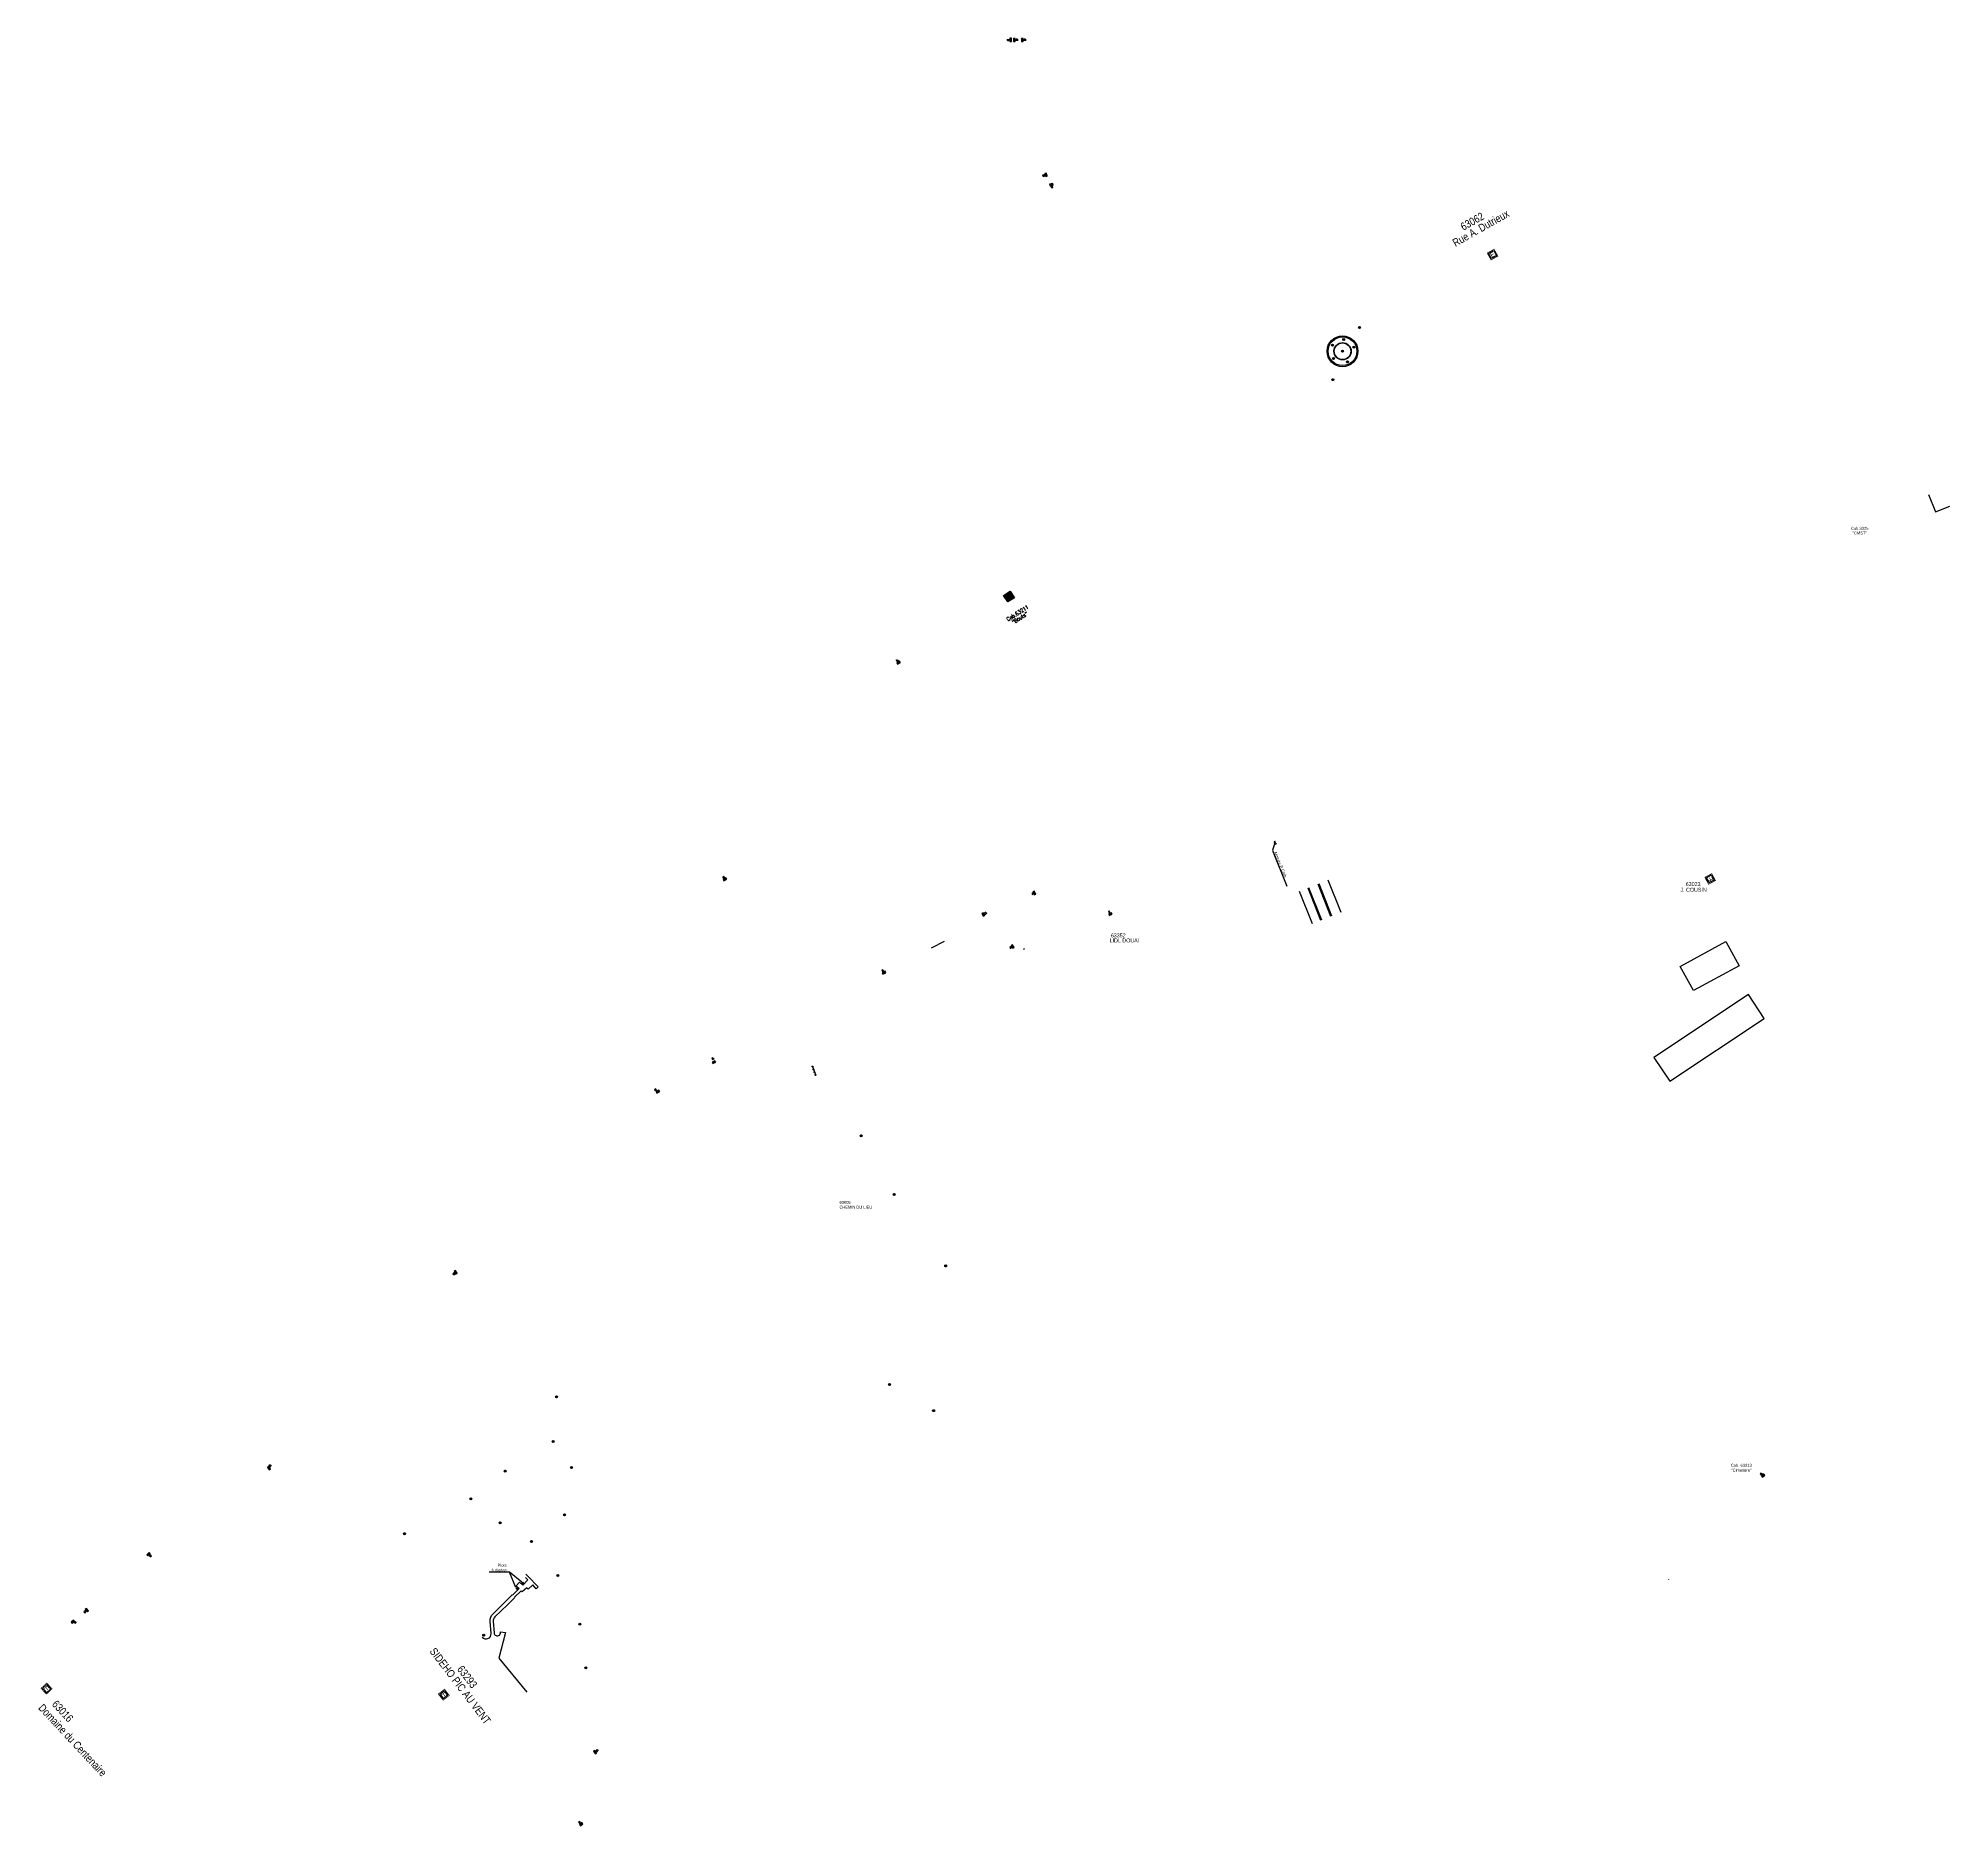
# Model space of a CAD drawing. Header units: millimetres. Extents: x 79023 to 80000, y 143085 to 143998.
import ezdxf
from ezdxf.enums import TextEntityAlignment as Align

# ---------------------------------------------------------------- set-up
doc = ezdxf.new("R2010")
doc.units = ezdxf.units.MM
doc.header["$MEASUREMENT"] = 0
doc.layers.get('0').update_dxf_attribs({"linetype": 'CONTINUOUS'})
for name, color, linetype in [('BB08', 7, 'CONTINUOUS'), ('BF01', 7, 'CONTINUOUS'), ('BR01', 7, 'CONTINUOUS'), ('BR12', 7, 'CONTINUOUS'), ('M_200', 7, 'CONTINUOUS'), ('W0008', 7, 'CONTINUOUS'), ('W0100', 7, 'CONTINUOUS'), ('W0322', 7, 'CONTINUOUS'), ('W0334', 7, 'CONTINUOUS'), ('W0430', 7, 'CONTINUOUS'), ('W0432', 7, 'CONTINUOUS'), ('W0438', 7, 'CONTINUOUS'), ('W0469', 7, 'CONTINUOUS'), ('W0492', 7, 'CONTINUOUS'), ('W1102', 7, 'CONTINUOUS')]:
    doc.layers.add(name, color=color, linetype=linetype)
doc.styles.add('B_ROMANS', font='ROMANS.shx', dxfattribs={"width": 0.75})
doc.styles.add('M_ROMANS', font='ROMANS.shx', dxfattribs={"width": 0.75})
doc.dimstyles.get("Standard").update_dxf_attribs({"dimtxt": 1.5, "dimasz": 1.2, "dimexe": 0.625, "dimexo": 0.62, "dimgap": 0.25, "dimtad": 1, "dimdec": 1, "dimzin": 0, "dimdsep": 46, "dimtxsty": 'Standard', "dimcen": -0.5, "dimadec": 0, "dimazin": 0, "dimtfac": 1, "dimtdec": 1, "dimtmove": 0, "dimatfit": 3, "dimfxl": 0, "dimtolj": 1, "dimtzin": 0, "dimarcsym": 0})

# ---------------------------------------------------------------- blocks, each defined once
blk = doc.blocks.new('M_200_06')
at = {"color": 0, "linetype": 'Continuous', "flags": 128}
blk.add_lwpolyline([(-2, -2), (-2, 2), (2, 2), (2, -2)], close=True, dxfattribs=at)
at = {"color": 0, "linetype": 'Continuous'}
blk.add_solid([(-2, 2), (2, 2), (-2, -2), (2, -2)], dxfattribs=at)
at = {"color": 0, "linetype": 'Continuous', "style": 'M_ROMANS', "width": 0.75}
for tag, p in [('NUM', (5.63, 2.17)), ('NOM', (5.63, -0.33))]:
    blk.add_attdef(tag, text='', height=2, dxfattribs=at).set_placement(p, align=Align.MIDDLE)
at = {"color": 0, "linetype": 'Continuous', "style": 'M_ROMANS', "width": 0.75, "flags": 3}
for tag, p in [('DEF_COUP', (0, -7.5)), ('DEF_TYPE', (0, -10)), ('DEF_LEG', (0, -5))]:
    blk.add_attdef(tag, text='', height=1.2, dxfattribs=at).set_placement(p, align=Align.MIDDLE)
blk = doc.blocks.new('M_200_56')
at = {"color": 0, "linetype": 'Continuous', "const_width": 0.35, "flags": 128}
blk.add_lwpolyline([(2, 2), (2, -2), (-2, -2), (-2, 2)], close=True, dxfattribs=at)
at = {"color": 0, "linetype": 'Continuous'}
blk.add_lwpolyline([(-1.5, 1.5), (1.5, 1.5), (1.5, -1.5), (-1.5, -1.5)], close=True, dxfattribs=at)
at = {"color": 0, "linetype": 'Continuous', "width": 0.85}
blk.add_text('E', height=2.5, dxfattribs=at).set_placement((0, 0), align=Align.MIDDLE_CENTER)
for tag, p in [('NOM', (0, 8.65)), ('NUM', (0, 15.06))]:
    blk.add_attdef(tag, text='', height=4, dxfattribs=at).set_placement(p, align=Align.MIDDLE)
at = {"color": 0, "linetype": 'Continuous', "style": 'M_ROMANS', "width": 0.75, "flags": 3}
for tag, p in [('DEF_COUP', (-0.13, -7.49)), ('DEF_TYPE', (-0.13, -9.99)), ('DEF_LEG', (-0.13, -4.99))]:
    blk.add_attdef(tag, text='', height=1.2, dxfattribs=at).set_placement(p, align=Align.MIDDLE)
blk = doc.blocks.new('BF0101')
at = {"layer": 'BF01', "color": 7, "linetype": 'Continuous'}
for radius in [0.25, 0.15]:
    blk.add_circle((0, 0), radius, dxfattribs=at)
blk = doc.blocks.new('BR1209')
at = {"color": 0, "linetype": 'Continuous', "flags": 128}
for points in [[(-0.5, 0), (0.5, 0)], [(0, 0.5), (0, -0.5)]]:
    blk.add_lwpolyline(points, dxfattribs=at)
at = {"color": 0, "linetype": 'Continuous'}
blk.add_circle((0, 0), 0.5, dxfattribs=at)
at = {"color": 0, "linetype": 'Continuous', "style": 'B_ROMANS', "width": 0.75}
blk.add_attdef('NUM', text='', height=1.2, dxfattribs=at).set_placement((0, 2), align=Align.MIDDLE)
at = {"color": 0, "linetype": 'Continuous', "style": 'B_ROMANS', "width": 0.75, "flags": 3}
for tag, p in [('DEF_LEG', (0, -10)), ('DEF_COUP', (0, -12.5)), ('DEF_TYPE', (0, -15))]:
    blk.add_attdef(tag, text='', height=1.2, dxfattribs=at).set_placement(p, align=Align.MIDDLE)
blk = doc.blocks.new('T492')
for p, q in [((0, 0), (0, 1)), ((0, 1), (1, 1)), ((1, 1), (1, 0)), ((1, 0), (0, 0))]:
    blk.add_line(p, q)
at = {"flags": 128}
for points in [[(0.85, 0.15), (0.15, 0.85)], [(0.15, 0.15), (0.85, 0.85)]]:
    blk.add_lwpolyline(points, dxfattribs=at)
blk.add_ellipse((0.5, 0.5), major_axis=(-0.354, 0.354), ratio=1, start_param=3.926991, end_param=10.210176)
blk = doc.blocks.new('T469')
at = {"color": 0, "linetype": 'Continuous', "flags": 128}
for points in [[(-0.35, 0.35), (0.35, -0.35)], [(-0.35, -0.35), (0.35, 0.35)]]:
    blk.add_lwpolyline(points, dxfattribs=at)
at = {"color": 0, "linetype": 'Continuous'}
blk.add_circle((0, 0), 0.5, dxfattribs=at)
blk = doc.blocks.new('T432')
at = {"flags": 128}
for points in [[(0.8, 0.8), (-0.8, 0.8)], [(-0.8, 0.8), (-0.8, 0)], [(0.8, 0.8), (-0.8, 0)], [(-0.8, 0), (0.8, 0)], [(-0.4, 2.1), (-0.4, 1.3)], [(-0.4, 1.3), (0.4, 1.3)], [(-0.39, 2.1), (0.41, 2.1)], [(0, 1.7), (0.4, 1.7)], [(0.4, 1.3), (0.4, 1.7)], [(0.8, 0), (0.8, 0.8)]]:
    blk.add_lwpolyline(points, dxfattribs=at)
blk = doc.blocks.new('*U8')
at = {"flags": 128}
for points in [[(-0.95, 2.22), (-0.95, 1.42)], [(-0.95, 1.42), (-0.15, 1.42)], [(-0.94, 2.22), (-0.14, 2.22)], [(0.8, 0.8), (-0.8, 0.8)], [(-0.8, 0.8), (-0.8, 0)], [(0.8, 0.8), (-0.8, 0)], [(-0.8, 0), (0.8, 0)], [(-0.55, 1.82), (-0.15, 1.82)], [(-0.15, 1.42), (-0.15, 1.82)], [(0.8, 0), (0.8, 0.8)]]:
    blk.add_lwpolyline(points, dxfattribs=at)
blk = doc.blocks.new('T430')
at = {"flags": 128}
for points in [[(0.8, 0.8), (-0.8, 0.8)], [(-0.8, 0.8), (-0.8, 0)], [(0.8, 0.8), (-0.8, 0)], [(-0.8, 0), (0.8, 0)], [(-0.4, 2.1), (0.4, 2.1)], [(-0.4, 2.1), (-0.4, 1.3)], [(-0.4, 1.7), (0, 1.7)], [(-0.4, 1.3), (0.4, 1.3)], [(0.8, 0), (0.8, 0.8)]]:
    blk.add_lwpolyline(points, dxfattribs=at)
blk = doc.blocks.new('*U9')
at = {"flags": 128}
for points in [[(-0.97, 1.79), (-0.97, 0.99)], [(-0.97, 0.99), (-0.17, 0.99)], [(-0.96, 1.79), (-0.16, 1.79)], [(0.8, 0.8), (-0.8, 0.8)], [(-0.8, 0.8), (-0.8, 0)], [(0.8, 0.8), (-0.8, 0)], [(-0.8, 0), (0.8, 0)], [(-0.57, 1.39), (-0.17, 1.39)], [(-0.17, 0.99), (-0.17, 1.39)], [(0.8, 0), (0.8, 0.8)]]:
    blk.add_lwpolyline(points, dxfattribs=at)
blk = doc.blocks.new('*U10')
at = {"flags": 128}
for points in [[(0.8, 0.8), (-0.8, 0.8)], [(-0.8, 0.8), (-0.8, 0)], [(0.8, 0.8), (-0.8, 0)], [(-0.8, 0), (0.8, 0)], [(0.39, 1.3), (-0.41, 1.3)], [(0.4, 2.1), (-0.4, 2.1)], [(-0.4, 2.1), (-0.4, 1.7)], [(0, 1.7), (-0.4, 1.7)], [(0.4, 1.3), (0.4, 2.1)], [(0.8, 0), (0.8, 0.8)]]:
    blk.add_lwpolyline(points, dxfattribs=at)
blk = doc.blocks.new('*U11')
at = {"flags": 128}
for points in [[(-0.96, 1.93), (-0.96, 1.13)], [(-0.96, 1.13), (-0.16, 1.13)], [(-0.95, 1.93), (-0.15, 1.93)], [(0.8, 0.8), (-0.8, 0.8)], [(-0.8, 0.8), (-0.8, 0)], [(0.8, 0.8), (-0.8, 0)], [(-0.8, 0), (0.8, 0)], [(-0.56, 1.53), (-0.16, 1.53)], [(-0.16, 1.13), (-0.16, 1.53)], [(0.8, 0), (0.8, 0.8)]]:
    blk.add_lwpolyline(points, dxfattribs=at)
blk = doc.blocks.new('*U12')
at = {"flags": 128}
for points in [[(0.8, 0.8), (-0.8, 0.8)], [(-0.8, 0.8), (-0.8, 0)], [(0.8, 0.8), (-0.8, 0)], [(-0.8, 0), (0.8, 0)], [(-0.44, 1.92), (-0.44, 1.12)], [(-0.44, 1.12), (0.36, 1.12)], [(-0.43, 1.92), (0.37, 1.92)], [(-0.04, 1.52), (0.36, 1.52)], [(0.36, 1.12), (0.36, 1.52)], [(0.8, 0), (0.8, 0.8)]]:
    blk.add_lwpolyline(points, dxfattribs=at)
blk = doc.blocks.new('*U13')
at = {"flags": 128}
for points in [[(0.8, 0.8), (-0.8, 0.8)], [(-0.8, 0.8), (-0.8, 0)], [(0.8, 0.8), (-0.8, 0)], [(-0.8, 0), (0.8, 0)], [(0.04, 2.72), (0.84, 2.72)], [(0.04, 2.72), (0.04, 1.92)], [(0.04, 1.92), (0.84, 1.92)], [(0.44, 2.32), (0.84, 2.32)], [(0.8, 0), (0.8, 0.8)], [(0.84, 1.92), (0.84, 2.32)]]:
    blk.add_lwpolyline(points, dxfattribs=at)
blk = doc.blocks.new('T438')
for p, q in [((-0.4, 0.2), (0.4, 0.2)), ((-0.4, -0.2), (-0.4, 0.2)), ((0.15, 1.1), (-0.3, 1.1)), ((-0.3, 1.1), (-0.3, 0.5)), ((-0.3, 0.5), (0.15, 0.5)), ((0.3, 0.65), (0.3, 0.95)), ((0.4, 0.2), (0.4, -0.2))]:
    blk.add_line(p, q)
at = {"flags": 128}
for points in [[(-0.4, -0.2), (0.4, 0.2)], [(0.4, -0.2), (-0.4, -0.2)]]:
    blk.add_lwpolyline(points, dxfattribs=at)
for centre, major_axis, start_param, end_param in [((0.15, 0.95), (0.106, -0.106), 0.785398, 2.356194), ((0.15, 0.65), (0.106, 0.106), 3.926991, 5.497787)]:
    blk.add_ellipse(centre, major_axis=major_axis, ratio=1, start_param=start_param, end_param=end_param)
blk = doc.blocks.new('*U41')
at = {"flags": 128}
for points in [[(0.8, 0.8), (-0.8, 0.8)], [(-0.8, 0.8), (-0.8, 0)], [(0.8, 0.8), (-0.8, 0)], [(-0.8, 0), (0.8, 0)], [(0.8, 0), (0.8, 0.8)], [(-0.39, -0.08), (0.41, -0.08)], [(-0.39, -0.08), (-0.39, -0.88)], [(-0.39, -0.48), (0.01, -0.48)], [(-0.39, -0.88), (0.41, -0.88)]]:
    blk.add_lwpolyline(points, dxfattribs=at)
blk = doc.blocks.new('*U42')
at = {"flags": 128}
for points in [[(0.8, 0.8), (-0.8, 0.8)], [(-0.8, 0.8), (-0.8, 0)], [(0.8, 0.8), (-0.8, 0)], [(-0.8, 0), (0.8, 0)], [(0.8, 0), (0.8, 0.8)], [(-0.33, -0.33), (0.47, -0.33)], [(-0.33, -0.33), (-0.33, -1.13)], [(-0.33, -0.73), (0.07, -0.73)], [(-0.33, -1.13), (0.47, -1.13)]]:
    blk.add_lwpolyline(points, dxfattribs=at)

msp = doc.modelspace()

# ---------------------------------------------------------------- linework, layer by layer
at = {"color": 252, "flags": 128}
msp.add_lwpolyline([(79677.07, 143565.85), (79683.63, 143549.39)], dxfattribs=at)
at = {"layer": 'BF01', "color": 252, "flags": 128}
msp.add_lwpolyline([(79418.85, 143472.46), (79420.35, 143468.22)], dxfattribs=at)
at = {"layer": 'BR01', "color": 252}
for radius in [7.88, 7.33, 4.42, 4.23]:
    msp.add_circle((79689.72, 143838.04), radius, dxfattribs=at)
at = {"layer": 'W0008', "color": 252}
msp.add_lwpolyline([(79672.4, 143563.99), (79678.97, 143547.52)], dxfattribs=at)
for points in [[(79250.14, 143180.94, 0.730379), (79254.67, 143182.76), (79254.21, 143189.16, -0.219451), (79255.54, 143192.69), (79261.72, 143198.78), (79265.48, 143202.5), (79265.59, 143202.4), (79268.95, 143205.76), (79267.49, 143207.19), (79269.25, 143209.04), (79270.91, 143207.5), (79273.41, 143210.2), (79272.16, 143211.35)], [(79272.36, 143213.12), (79274.61, 143210.95), (79277.56, 143207.88), (79278.75, 143206.57), (79277.71, 143205.65), (79275.93, 143207.57), (79273.54, 143205.36), (79272.85, 143206.12), (79270.59, 143204.09), (79270.06, 143204.64), (79266.69, 143201.38), (79266.79, 143201.26), (79262.98, 143197.5), (79256.62, 143191.23, 0.219451), (79255.74, 143188.87), (79256.15, 143183.1, 1.085474), (79259.44, 143183.61), (79262.04, 143183.22), (79258.69, 143170.13), (79272.92, 143152.86)]]:
    msp.add_lwpolyline(points, format="xyb", dxfattribs=at)
at = {"layer": 'W0100', "color": 252, "flags": 128}
msp.add_lwpolyline([(79989.17, 143764.82), (79992.68, 143755.9), (80000, 143758.93)], dxfattribs=at)
at = {"layer": 'W0100', "color": 253}
msp.add_lwpolyline([(79479.76, 143533.1), (79486.38, 143536.65)], dxfattribs=at)
at = {"layer": 'W0100', "color": 252, "ltscale": 0.1, "flags": 128}
msp.add_lwpolyline([(79856.37, 143210.14), (79856.49, 143210.27), (79856.4, 143210.34)], dxfattribs=at)
at = {"layer": 'W0322', "color": 253}
msp.add_lwpolyline([(79526.63, 143532.42), (79527.29, 143532.76)], dxfattribs=at)
at = {"layer": 'W0334', "color": 252}
for points in [[(79667.62, 143562.09), (79674.22, 143545.61)], [(79682.29, 143567.92), (79688.85, 143551.48)]]:
    msp.add_lwpolyline(points, dxfattribs=at)
at = {"layer": 'W0334', "color": 252, "flags": 128}
for points in [[(79671.94, 143563.81), (79678.51, 143547.33)], [(79677.53, 143566.03), (79684.1, 143549.57)]]:
    msp.add_lwpolyline(points, dxfattribs=at)
at = {"layer": 'W1102', "color": 252, "flags": 128}
for points in [[(79862.23, 143523.72), (79885.56, 143536.46), (79892.34, 143524.05), (79869.01, 143511.31)], [(79897.12, 143509.3), (79848.79, 143477.2), (79856.91, 143464.97), (79905.24, 143497.08)]]:
    msp.add_lwpolyline(points, close=True, dxfattribs=at)

# ---------------------------------------------------------------- block references
at = {"layer": 'BF01', "color": 252}
for p in [(79418.85, 143472.46), (79419.35, 143471.05), (79419.85, 143469.64), (79420.35, 143468.22)]:
    msp.add_blockref('BF0101', p, dxfattribs=at)
at = {"layer": 'BR12', "color": 252}
for p in [(79690.31, 143844.01), (79698.46, 143850.23), (79684.57, 143841.22), (79685.05, 143834.28), (79689.72, 143838.04), (79695.44, 143840.1), (79692.3, 143832.56), (79684.81, 143823.52), (79458.29, 143310.01), (79480.79, 143296.66)]:
    msp.add_blockref('BR1209', p, dxfattribs=at)
for p, rotation in [((79443.73, 143437.17), 27.2091225468831), ((79460.59, 143407.16), 27.20912254659138), ((79486.94, 143370.63), 27.2091225468831)]:
    msp.add_blockref('BR1209', p, dxfattribs=dict(at, rotation=rotation))
at = {"layer": 'M_200'}
ref = msp.add_blockref('M_200_56', (79766.38, 143887.43), dxfattribs=dict(at, rotation=29.49905221232006))
ref.add_attrib('NUM', '63062', dxfattribs={"layer": '0', "color": 0, "linetype": 'Continuous', "height": 4, "rotation": 29.49905, "width": 0.85}).set_placement((79755.98, 143904.42), align=Align.MIDDLE)
ref.add_attrib('NOM', 'Rue A. Dutrieux', dxfattribs={"layer": '0', "color": 0, "linetype": 'Continuous', "height": 4, "rotation": 29.49905, "width": 0.85}).set_placement((79760.35, 143901.05), align=Align.MIDDLE)
ref = msp.add_blockref('M_200_06', (79519.28, 143712.68), dxfattribs=dict(at, rotation=32.1834288521003))
ref.add_attrib('NUM', 'Cab.63211', dxfattribs={"layer": '0', "color": 0, "linetype": 'Continuous', "height": 2, "rotation": 32.18343, "style": 'M_ROMANS', "width": 0.75}).set_placement((79523.66, 143704.21), align=Align.MIDDLE)
ref.add_attrib('NOM', '"Bauts"', dxfattribs={"layer": '0', "color": 0, "linetype": 'Continuous', "height": 2, "rotation": 32.18343, "style": 'M_ROMANS', "width": 0.75}).set_placement((79524.82, 143701.77), align=Align.MIDDLE)
ref = msp.add_blockref('M_200_56', (79877.57, 143568.37), dxfattribs=dict(at, rotation=118.4690287029663))
ref.add_attrib('NUM', '63023', dxfattribs={"layer": '0', "color": 0, "linetype": 'Continuous', "height": 2, "width": 0.85}).set_placement((79868.88, 143565.73), align=Align.MIDDLE)
ref.add_attrib('NOM', 'J. COUSIN', dxfattribs={"layer": '0', "color": 0, "linetype": 'Continuous', "height": 2, "width": 0.85}).set_placement((79869.1, 143562.87), align=Align.MIDDLE)
ref = msp.add_blockref('M_200_56', (79230.5, 143151.51), dxfattribs=dict(at, rotation=307.2864058590129))
ref.add_attrib('NUM', '63293', dxfattribs={"layer": '0', "color": 0, "linetype": 'Continuous', "height": 4, "rotation": 307.28641, "width": 0.85}).set_placement((79242.48, 143160.64), align=Align.MIDDLE)
ref.add_attrib('NOM', 'SIDEHO PIC AU VENT', dxfattribs={"layer": '0', "color": 0, "linetype": 'Continuous', "height": 4, "rotation": 307.28641, "width": 0.85}).set_placement((79238.92, 143156), align=Align.MIDDLE)
ref = msp.add_blockref('M_200_56', (79027.51, 143154.64), dxfattribs=dict(at, rotation=312.9480073656952))
ref.add_attrib('NUM', '63016', dxfattribs={"layer": '0', "color": 0, "linetype": 'Continuous', "height": 4, "rotation": 312.94801, "width": 0.85}).set_placement((79035.75, 143143.1), align=Align.MIDDLE)
ref.add_attrib('NOM', 'Domaine du Centenaire', dxfattribs={"layer": '0', "color": 0, "linetype": 'Continuous', "height": 4, "rotation": 312.94801, "width": 0.85}).set_placement((79040.89, 143128.33), align=Align.MIDDLE)
at = {"layer": 'W0430'}
for name, p, rotation in [('T430', (79520.56, 143997.2), 89.81302386270603), ('T430', (79521.58, 143997.06), 269.8130238619776), ('T430', (79525.7, 143997.08), 271.4546724386876), ('*U41', (79531.86, 143561.01), 297.8298021503639), ('T430', (79571.26, 143550.03), 20.92432503938539), ('*U42', (79520.86, 143533.66), 299.1734986651858)]:
    msp.add_blockref(name, p, dxfattribs=dict(at, rotation=rotation))
at = {"layer": 'W0432'}
for name, p, rotation in [('T432', (79538.64, 143928.26), 103.7256711906534), ('T432', (79538.64, 143928.26), 103.7256711906534), ('T432', (79540.84, 143923.55), 193.7256711906535), ('T432', (79540.84, 143923.55), 193.7256711906535), ('T432', (79463.09, 143678.52), 30.55025425977137), ('T432', (79374.35, 143567.82), 29.00438732771918), ('T432', (79505.79, 143550), 297.7334190136553), ('T432', (79455.57, 143520.11), 25.7402363584933), ('*U13', (79368.72, 143474.36), 27.45131161320169), ('*U8', (79340.11, 143459.39), 30.63027822421385), ('*U12', (79236.92, 143367.57), 126.3068619617158), ('*U11', (79140.86, 143267.03), 307.3187856411387), ('T432', (79904.92, 143263.17), 46.45766157158467), ('T432', (79079.36, 143223.61), 224.3196393488014), ('*U10', (79048.43, 143194.98), 132.9123000090593), ('*U9', (79040.72, 143189.06), 222.8716289122995), ('T432', (79307.5, 143121.86), 307.5550986049103), ('T432', (79300.92, 143085.03), 38.71656456851601)]:
    msp.add_blockref(name, p, dxfattribs=dict(at, rotation=rotation))
at = {"layer": 'W0438', "color": 252, "rotation": 21.05982853704033}
msp.add_blockref('T438', (79655.41, 143586.36), dxfattribs=at)
at = {"layer": 'W0469'}
for p, rotation in [((79288.13, 143303.68), 351.6007487914503), ((79286.39, 143280.94), 359.241140350176), ((79295.72, 143267.68), 285.9528083272073), ((79261.84, 143265.76), 34.53519426637559), ((79244.28, 143251.61), 12.31511757112737), ((79259.3, 143239.37), 350.914146335886), ((79292.12, 143243.45), 8.90860758370412), ((79275.25, 143229.8), 354.6512027151117), ((79288.74, 143212.36), 304.2300066348683), ((79299.99, 143187.55), 322.7614853813621), ((79303.14, 143165.21), 281.3159435695171)]:
    msp.add_blockref('BR1209', p, dxfattribs=dict(at, rotation=rotation))
for name, p in [('BR1209', (79210.48, 143233.79)), ('T469', (79250.87, 143181.91))]:
    msp.add_blockref(name, p, dxfattribs=at)
at = {"layer": 'W0492', "color": 252}
for p, rotation in [((79268.1, 143205.06), 45.01603719688585), ((79270.89, 143207.64), 45.01603719688583)]:
    msp.add_blockref('T492', p, dxfattribs=dict(at, rotation=rotation))

# ---------------------------------------------------------------- texts
at = {"color": 252, "width": 0.85}
for s, p in [('63005', (79432.71, 143402.35)), ('CHEMIN DU LIEU', (79432.71, 143399.92))]:
    msp.add_text(s, height=1.5, dxfattribs=at).set_placement(p)
at = {"layer": 'BB08', "color": 252}
for s, p in [('Cab.3325', (79953.97, 143747.59)), ('"CMST"', (79953.97, 143745.19)), ('Cab. 63213', (79893.5, 143268.77)), ('"Cimetière"', (79893.5, 143266.28))]:
    msp.add_text(s, height=1.5, dxfattribs=at).set_placement(p, align=Align.MIDDLE)
at = {"layer": 'M_200', "color": 252, "linetype": 'Continuous', "width": 0.85}
for s, p in [('LIDL DOUAI', (79570.71, 143535.95)), ('63352', (79571.34, 143538.53))]:
    msp.add_text(s, height=2, dxfattribs=at).set_placement(p)
at = {"layer": 'W0438', "color": 252, "insert": (79654.55, 143582.16), "char_height": 1.5, "attachment_point": 7, "rotation": 291.93782}
msp.add_mtext('\\A1;Armoire P.Cath', dxfattribs=at)
at = {"layer": 'W0492', "color": 252, "linetype": 'Continuous', "insert": (79262.58, 143214.38), "char_height": 1.5, "attachment_point": 9}
msp.add_mtext('{\\W0.85;Plots \\Pà diodes}', dxfattribs=at)

# ---------------------------------------------------------------- leaders
at = {"layer": 'W0438', "color": 252, "annotation_type": 0, "has_hookline": 1, "hookline_direction": 0, "text_width": 18.5, "horizontal_direction": (0.3736, -0.92759, 0)}
msp.add_leader([(79655.04, 143586.22), (79653.89, 143583.14), (79654.34, 143582.02)], dimstyle='Standard', dxfattribs=at)
at = {"layer": 'W0492', "color": 252, "linetype": 'Continuous', "annotation_type": 0, "has_hookline": 1, "hookline_direction": 1, "text_width": 8.92}
msp.add_leader([(79267.36, 143206.22), (79264.03, 143214.13), (79262.83, 143214.13)], dimstyle='Standard', override={"dimfxl": 1.25}, dxfattribs=at)
at = {"layer": 'W0492', "color": 252, "linetype": 'Continuous'}
msp.add_leader([(79270.44, 143209.04), (79264.03, 143214.13)], dimstyle='Standard', override={"dimfxl": 1.25}, dxfattribs=at)

doc.saveas('drawing.dxf')
